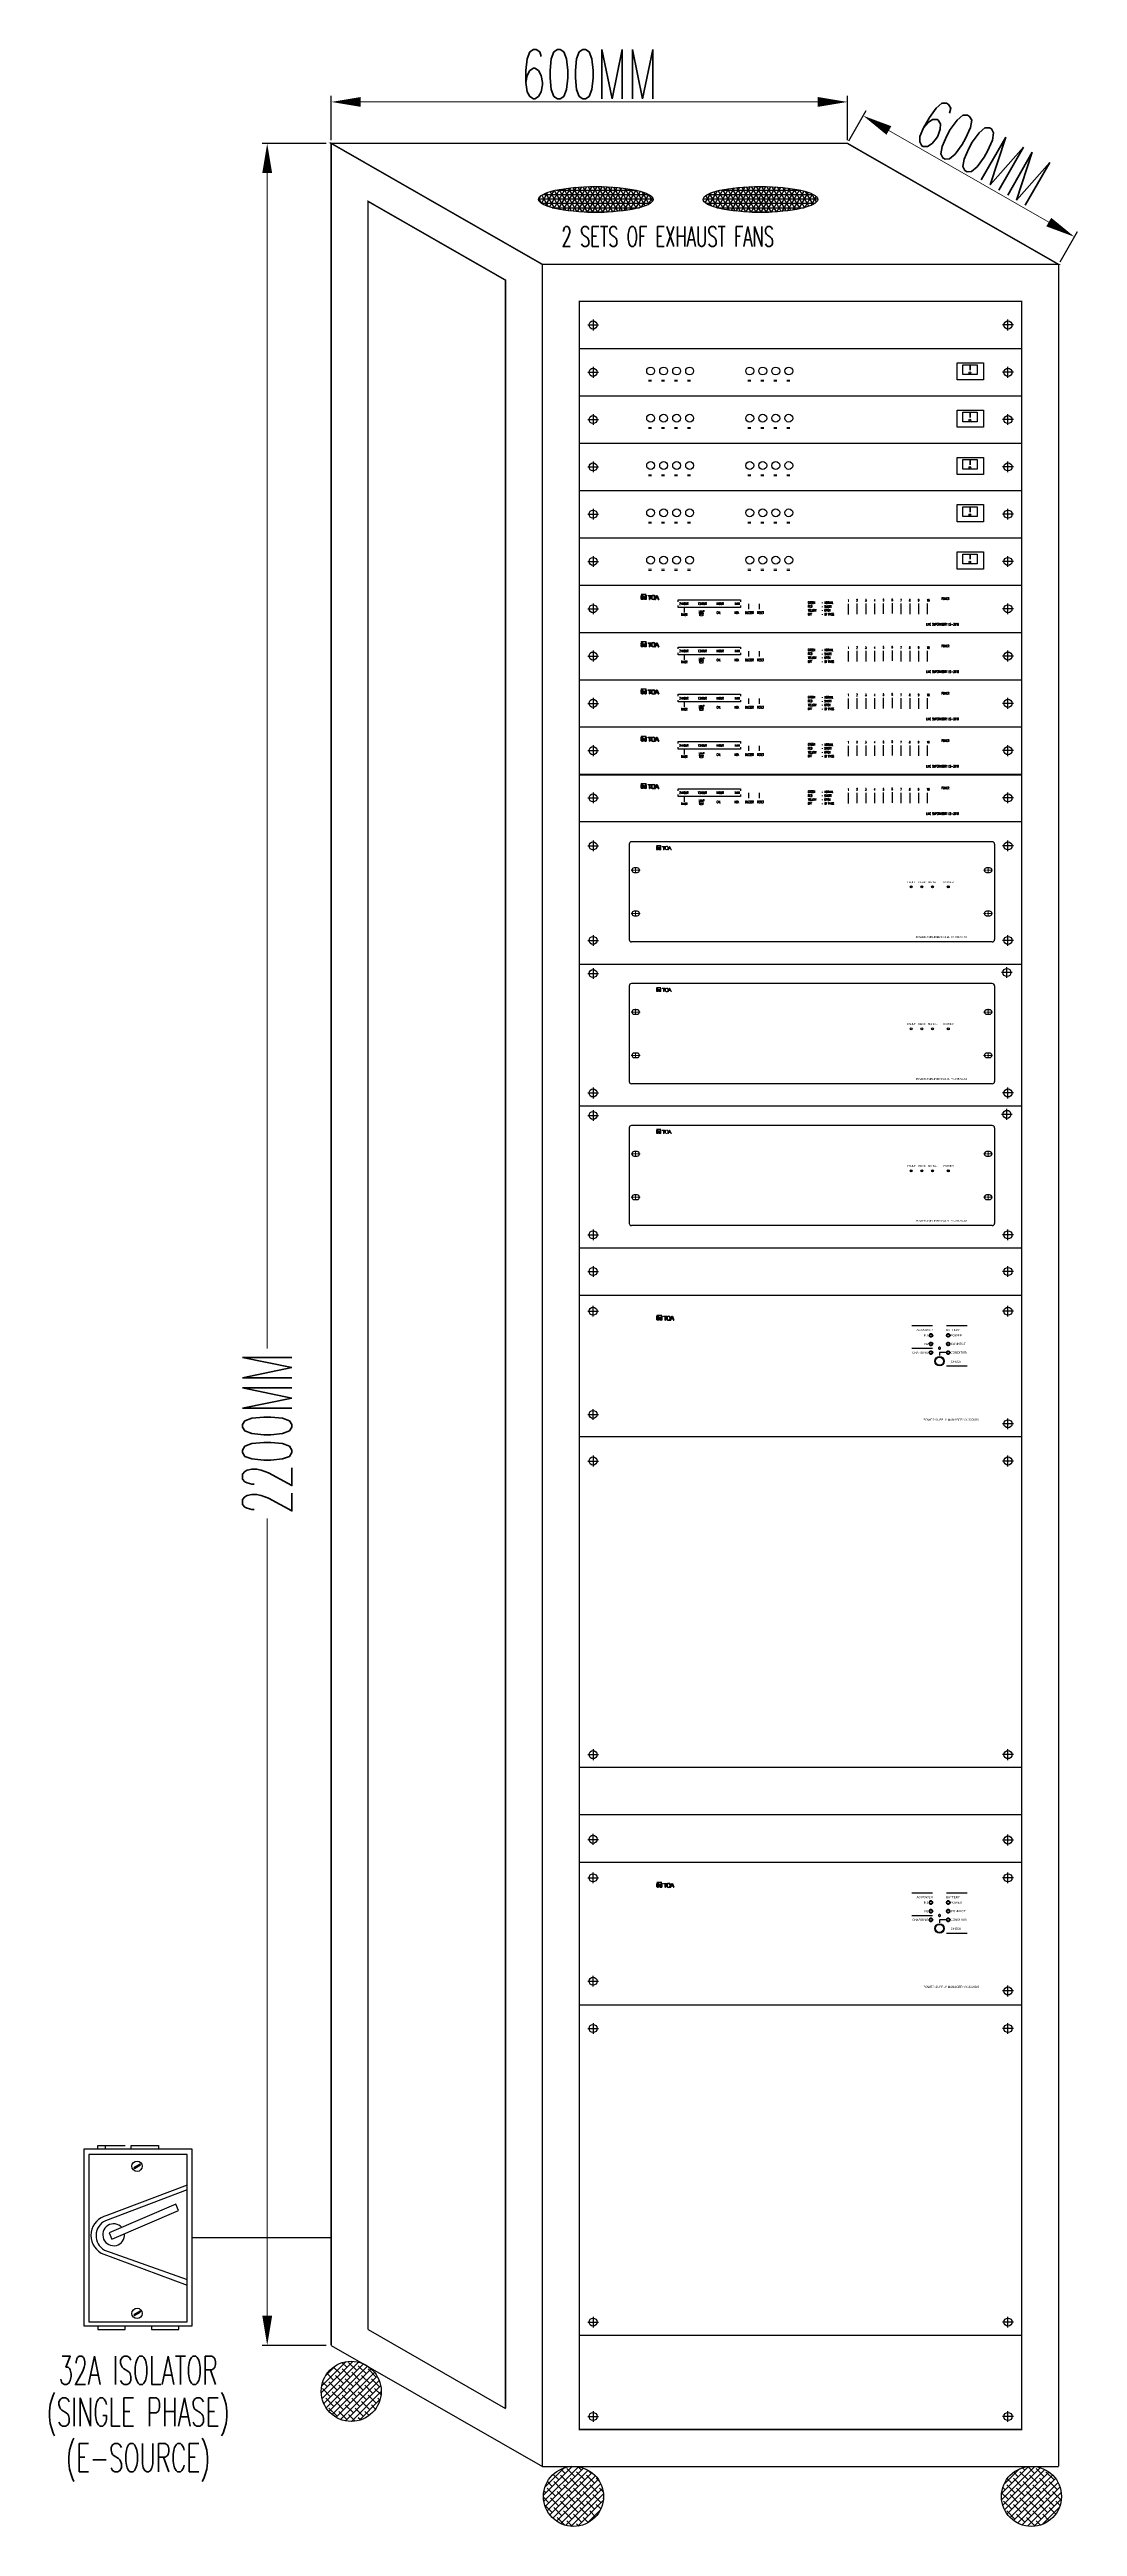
# Model space of a CAD drawing. Header units: millimetres. Extents: x 2974 to 5671, y 1205 to 3288.
# Drawn here: x 4921 to 5129, y 1283 to 1785 of the extents above; entities that cross this region are included whole.
import ezdxf
from ezdxf.enums import TextEntityAlignment as Align

# ---------------------------------------------------------------- set-up
doc = ezdxf.new("R2010")
doc.units = ezdxf.units.MM
doc.linetypes.add('SLD-CENTER', pattern=[19.05, 15.24, -1.27, 1.27, -1.27])
doc.linetypes.add('SLD-Solid', pattern=[0])
for name, color, linetype in [('0-RACK', 7, 'Continuous'), ('RACK', 255, 'Continuous'), ('SILK', 5, 'Continuous'), ('TEXT', 3, 'Continuous')]:
    doc.layers.add(name, color=color, linetype=linetype)
doc.layers.add('FORMAT', color=7, linetype='Continuous', lineweight=0)
doc.styles.add('ROMANS', font='SIMPLEX', dxfattribs={"width": 0.6, "height": 225})
doc.styles.add('SIMPLEX', font='simplex.shx', dxfattribs={"width": 0.6})
doc.styles.get("Standard").update_dxf_attribs({"font": 'arial.ttf'})
doc.styles.add('Standard1', font='')
doc.styles.get('Standard1').set_extended_font_data('HelveticaNeue LT 55 Roman')
doc.dimstyles.new('ISO-25', dxfattribs={"dimtxt": 2.5, "dimasz": 2.5, "dimexe": 1.25, "dimexo": 0.625, "dimtad": 1, "dimtxsty": 'Standard', "dimcen": 2.5, "dimadec": 0, "dimazin": 0, "dimtfac": 1, "dimtmove": 0, "dimatfit": 3, "dimfxl": 1, "dimarcsym": 0})
doc.dimstyles.get("Standard").update_dxf_attribs({"dimtxt": 0.18, "dimasz": 0.18, "dimexe": 0.18, "dimexo": 0.0625, "dimgap": 0.09, "dimtad": 0, "dimtih": 1, "dimtoh": 1, "dimdec": 4, "dimzin": 0, "dimdsep": 46, "dimtxsty": 'Standard', "dimcen": 0.09, "dimadec": 0, "dimazin": 0, "dimtfac": 1, "dimtdec": 4, "dimtofl": 0, "dimtmove": 0, "dimatfit": 3, "dimfxl": 1, "dimtolj": 1, "dimtzin": 0, "dimarcsym": 0})
pattern_1 = [(45, (2305.5853, 1089.468), (-0.6612692, 0.6612692), []), (135, (2305.5853, 1089.468), (-1.9838076, 0.6612692), [2.3379397, -1.4027638])]
pattern_2 = [(0, (2850.8654, 1298.1718), (0, 0.89776884), []), (60, (2850.8654, 1298.1718), (-0.77749062, 0.44888442), []), (120, (2850.8654, 1298.1718), (-0.77749062, -0.44888442), [])]

# ---------------------------------------------------------------- blocks, each defined once
blk = doc.blocks.new('*D30')
at = {"layer": 'Defpoints', "color": 0, "transparency": 16777216}
for p in [(4977.9, 1766.4), (4964.91, 1319.78), (4977.9, 1319.78)]:
    blk.add_point(p, dxfattribs=at)
at = {"layer": 'TEXT', "color": 0, "lineweight": -2, "transparency": 16777216}
for p, q in [((4976.9, 1766.4), (4963.91, 1766.4)), ((4976.9, 1319.78), (4963.91, 1319.78))]:
    blk.add_line(p, q, dxfattribs=at)
at = {"layer": 'TEXT', "color": 0, "lineweight": 9, "transparency": 16777216}
for p, q in [((4964.91, 1760.4), (4964.91, 1521.95)), ((4964.91, 1325.78), (4964.91, 1487.49))]:
    blk.add_line(p, q, dxfattribs=at)
at = {"layer": 'TEXT', "color": 0, "transparency": 16777216}
for points in [[(4963.91, 1760.4), (4965.91, 1760.4), (4964.91, 1766.4)], [(4963.91, 1325.78), (4965.91, 1325.78), (4964.91, 1319.78)]]:
    blk.add_solid(points, dxfattribs=at)
at = {"layer": 'TEXT', "color": 0, "transparency": 16777216, "insert": (4964.91, 1504.72), "char_height": 6, "attachment_point": 5, "rotation": 90, "style": 'SIMPLEX'}
blk.add_mtext('\\A1;{\\H1.66667x;2200MM}', dxfattribs=at)
blk = doc.blocks.new('*D31')
at = {"layer": '0-RACK', "color": 0, "lineweight": -2, "transparency": 16777216}
for p, q in [((4977.9, 1767.02), (4977.9, 1776.05)), ((5082.64, 1767.02), (5082.64, 1776.05))]:
    blk.add_line(p, q, dxfattribs=at)
at = {"layer": '0-RACK', "color": 0, "lineweight": 9, "transparency": 16777216}
blk.add_line((4983.9, 1774.8), (5076.64, 1774.8), dxfattribs=at)
at = {"layer": '0-RACK', "color": 0, "transparency": 16777216}
for points in [[(4983.9, 1775.8), (4983.9, 1773.8), (4977.9, 1774.8)], [(5076.64, 1775.8), (5076.64, 1773.8), (5082.64, 1774.8)]]:
    blk.add_solid(points, dxfattribs=at)
at = {"layer": 'Defpoints', "color": 0, "transparency": 16777216}
for p in [(5082.64, 1774.8), (4977.9, 1766.4), (5082.64, 1766.4)]:
    blk.add_point(p, dxfattribs=at)
at = {"layer": '0-RACK', "color": 0, "transparency": 16777216, "insert": (5030.27, 1780.43), "char_height": 6, "attachment_point": 5, "style": 'SIMPLEX'}
blk.add_mtext('{\\H1.66667x;600MM}', dxfattribs=at)
blk = doc.blocks.new('*D32')
at = {"layer": '0-RACK', "color": 0, "lineweight": -2, "transparency": 16777216}
for p, q in [((5082.95, 1766.94), (5086.47, 1773.08)), ((5125.81, 1742.39), (5129.33, 1748.53))]:
    blk.add_line(p, q, dxfattribs=at)
at = {"layer": '0-RACK', "color": 0, "lineweight": 9, "transparency": 16777216}
blk.add_line((5091.05, 1769.02), (5123.5, 1750.43), dxfattribs=at)
at = {"layer": '0-RACK', "color": 0, "transparency": 16777216}
for points in [[(5091.55, 1769.88), (5090.56, 1768.15), (5085.85, 1772)], [(5124, 1751.3), (5123, 1749.56), (5128.7, 1747.45)]]:
    blk.add_solid(points, dxfattribs=at)
at = {"layer": 'Defpoints', "color": 0, "transparency": 16777216}
for p in [(5082.64, 1766.4), (5128.7, 1747.45), (5125.5, 1741.85)]:
    blk.add_point(p, dxfattribs=at)
at = {"layer": '0-RACK', "color": 0, "transparency": 16777216, "insert": (5110.07, 1764.6), "char_height": 6, "attachment_point": 5, "rotation": 330.1917, "style": 'SIMPLEX'}
blk.add_mtext('{\\H1.66667x;600MM}', dxfattribs=at)
blk = doc.blocks.new('A$C1B766E32')
at = {"color": 30}
for p, q in [((0.481, 6.133), (0.481, 6.261)), ((0.481, 6.261), (1.413, 6.261)), ((0.725, 6.261), (0.725, 6.133)), ((1.616, 6.133), (1.616, 6.261)), ((1.616, 6.261), (2.548, 6.261)), ((2.548, 6.261), (2.548, 6.133)), ((3.524, 4.749), (0.74, 3.698)), ((3.524, 4.91), (0.786, 3.88)), ((0.595, 2.601), (3.518, 1.512)), ((0.703, 2.703), (3.515, 1.705)), ((0.481, 0.128), (0.481, 0)), ((1.413, 0), (1.413, 0.128)), ((2.304, 0.128), (2.304, 0)), ((3.237, 0), (3.237, 0.128)), ((0.481, 0), (1.413, 0)), ((2.304, 0), (3.237, 0))]:
    blk.add_line(p, q, dxfattribs=at)
for points in [[(3.683, 6.133), (0, 6.133), (0, 0.128), (3.683, 0.128)], [(3.524, 5.949), (0.176, 5.949), (0.176, 0.261), (3.524, 0.261)], [(1.919, 5.624), (1.707, 5.503), (1.723, 5.475), (1.935, 5.596)], [(3.133, 4.261), (0.869, 3.283), (0.961, 3.072), (3.224, 4.05)], [(1.919, 0.623), (1.707, 0.502), (1.723, 0.474), (1.935, 0.595)]]:
    blk.add_lwpolyline(points, close=True, dxfattribs=at)
for centre in [(1.813, 5.551), (1.813, 0.55)]:
    blk.add_circle(centre, 0.175, dxfattribs=at)
for centre, radius, start, end in [((0.939, 3.203), 0.694, 102.71014, 240.23806), ((0.978, 3.191), 0.56, 115.15996, 240.62968), ((1.019, 3.223), 0.372, 41.31728, 5.25538)]:
    blk.add_arc(centre, radius, start, end, dxfattribs=at)
blk = doc.blocks.new('200PA')
at = {"linetype": 'Continuous', "lineweight": 0}
for points in [[(-47.5, 15.75), (-47.5, 15.68), (-46.12, 15.68), (-46.12, 15.75)], [(-47.5, 15.47), (-47.5, 14.93), (-46.96, 15.47)], [(-46.82, 15.2), (-47.09, 15.2), (-47.5, 14.79), (-47.5, 14.52)], [(-46.95, 14.93), (-47.5, 14.38), (-46.95, 14.38)], [(-46.12, 15.52), (-46.43, 15.2), (-46.63, 15.2), (-46.63, 14.38), (-46.12, 14.38)], [(-44.61, 15.36), (-44.61, 15.47), (-45.58, 15.47), (-45.58, 15.36)], [(-45.02, 15.35), (-45.16, 15.22), (-45.16, 14.37), (-45.02, 14.37)], [(-42.95, 14.86), (-43.22, 14.86), (-43.34, 14.75), (-42.9, 14.75), (-42.75, 14.37), (-42.59, 14.37), (-43.09, 15.47), (-43.19, 15.47), (-43.67, 14.37), (-43.55, 14.37), (-43.15, 15.32)]]:
    blk.add_hatch(color=7, dxfattribs=at).paths.add_polyline_path(points, flags=0)
h = blk.add_hatch(color=7, dxfattribs=at)
edge = h.paths.add_edge_path(flags=0)
edge.add_arc((-44.23, 14.77), 0.423, 180, 270)
edge.add_line((-44.23, 14.35), (-44.01, 14.35))
edge.add_arc((-44.01, 14.77), 0.423, 270, 360)
edge.add_line((-43.59, 14.77), (-43.59, 15.11))
edge.add_arc((-43.98, 15.11), 0.396, 359.25739, 454.01879)
edge.add_line((-44.01, 15.51), (-44.23, 15.51))
edge.add_arc((-44.23, 15.09), 0.423, 90, 180)
edge.add_line((-44.65, 15.09), (-44.65, 14.77))
edge = h.paths.add_edge_path(flags=0)
edge.add_line((-44.51, 14.7), (-44.51, 15.15))
edge.add_arc((-44.23, 15.15), 0.282, 90, 180, ccw=False)
edge.add_line((-44.23, 15.43), (-44.01, 15.43))
edge.add_arc((-44.01, 15.15), 0.282, 0, 90, ccw=False)
edge.add_line((-43.73, 15.15), (-43.73, 14.7))
edge.add_arc((-44.01, 14.7), 0.282, 270, 360, ccw=False)
edge.add_line((-44.01, 14.42), (-44.23, 14.42))
edge.add_arc((-44.23, 14.7), 0.282, 180, 270, ccw=False)
at = {"color": 7, "linetype": 'SLD-Solid'}
for p, q in [((63.25, 17), (-55.75, 17)), ((-56.5, 16.25), (-56.5, -15.25)), ((-53.87, 8.4), (-54.87, 8.4)), ((62.38, 8.4), (61.38, 8.4)), ((64, 16.25), (64, -15.25)), ((-54.87, 6.9), (-53.87, 6.9)), ((61.38, 6.9), (62.38, 6.9)), ((-53.87, -5.9), (-54.87, -5.9)), ((-54.87, -7.4), (-53.87, -7.4)), ((61.25, -7.39), (62.49, -7.39)), ((62.38, -5.9), (61.38, -5.9)), ((61.38, -7.4), (62.38, -7.4)), ((63.25, -16), (-55.75, -16))]:
    blk.add_line(p, q, dxfattribs=at)
at = {"color": 7, "linetype": 'Continuous', "lineweight": 15}
for p, q in [((-47.5, 15.75), (-46.12, 15.75)), ((-46.12, 15.68), (-47.5, 15.68)), ((-47.5, 14.93), (-46.96, 15.47)), ((-47.5, 15.47), (-46.96, 15.47)), ((-47.5, 15.47), (-47.5, 14.93)), ((-47.5, 14.52), (-46.82, 15.2)), ((-47.09, 15.2), (-47.5, 14.79)), ((-46.95, 14.93), (-47.5, 14.38)), ((-47.5, 14.79), (-47.5, 14.52)), ((-47.5, 14.38), (-46.95, 14.38)), ((-46.82, 15.2), (-47.09, 15.2)), ((-46.95, 14.38), (-46.95, 14.93)), ((-46.43, 15.2), (-46.63, 15.2)), ((-46.63, 15.2), (-46.63, 14.38)), ((-46.12, 14.38), (-46.63, 14.38)), ((-46.43, 15.2), (-46.12, 15.52)), ((-46.12, 15.75), (-46.12, 15.68)), ((-46.12, 15.52), (-46.12, 14.38)), ((-45.58, 15.36), (-45.58, 15.47)), ((-45.58, 15.47), (-44.61, 15.47)), ((-44.61, 15.36), (-45.58, 15.36)), ((-45.02, 15.35), (-45.16, 15.22)), ((-45.16, 14.37), (-45.16, 15.22)), ((-45.02, 14.37), (-45.16, 14.37)), ((-45.02, 15.35), (-45.02, 14.37)), ((-44.65, 14.77), (-44.65, 15.09)), ((-44.61, 15.47), (-44.61, 15.36)), ((-44.51, 14.7), (-44.51, 15.15)), ((-44.23, 15.51), (-44.01, 15.51)), ((-44.23, 15.43), (-44.01, 15.43)), ((-44.23, 14.42), (-44.01, 14.42)), ((-44.23, 14.35), (-44.01, 14.35)), ((-43.73, 15.15), (-43.73, 14.7)), ((-43.67, 14.37), (-43.19, 15.47)), ((-43.55, 14.37), (-43.67, 14.37)), ((-43.59, 14.77), (-43.59, 15.11)), ((-43.15, 15.32), (-43.55, 14.37)), ((-43.34, 14.75), (-43.22, 14.86)), ((-42.9, 14.75), (-43.34, 14.75)), ((-43.22, 14.86), (-42.95, 14.86)), ((-43.19, 15.47), (-43.09, 15.47)), ((-42.95, 14.86), (-43.15, 15.32)), ((-42.59, 14.37), (-43.09, 15.47)), ((-42.75, 14.37), (-42.9, 14.75)), ((-42.59, 14.37), (-42.75, 14.37))]:
    blk.add_line(p, q, dxfattribs=at)
at = {"color": 7, "linetype": 'SLD-Solid'}
for centre, radius in [((36.5, 2.11), 0.325), ((36.5, 2.11), 0.3), ((40, 2.11), 0.325), ((40, 2.11), 0.3), ((43.5, 2.11), 0.325), ((43.5, 2.11), 0.3), ((48.75, 2.11), 0.325), ((48.75, 2.11), 0.3)]:
    blk.add_circle(centre, radius, dxfattribs=at)
for centre, start, end in [((-55.75, 16.25), 90, 180), ((63.25, 16.25), 0, 90), ((-54.87, 7.65), 90, 270), ((-53.87, 7.65), 270, 90), ((61.38, 7.65), 90, 270), ((62.38, 7.65), 270, 90), ((-54.87, -6.65), 90, 270), ((-53.87, -6.65), 270, 90), ((61.38, -6.65), 90, 270), ((62.38, -6.65), 270, 90), ((-55.75, -15.25), 180, 270), ((63.25, -15.25), 270, 0)]:
    blk.add_arc(centre, 0.75, start, end, dxfattribs=at)
at = {"color": 7, "linetype": 'Continuous', "lineweight": 15}
for centre, radius, start, end in [((-44.23, 15.09), 0.423, 90, 180), ((-44.23, 14.77), 0.423, 180, 270), ((-44.23, 15.15), 0.282, 90, 180), ((-44.23, 14.7), 0.282, 180, 270), ((-43.98, 15.11), 0.396, 359.25739, 94.01879), ((-44.01, 15.15), 0.282, 0, 90), ((-44.01, 14.77), 0.423, 270, 0), ((-44.01, 14.7), 0.282, 270, 0)]:
    blk.add_arc(centre, radius, start, end, dxfattribs=at)
at = {"layer": 'FORMAT', "color": 1, "linetype": 'SLD-CENTER', "ltscale": 0.1}
for p, q in [((-54.38, 8.65), (-54.38, 6.65)), ((61.87, 8.65), (61.87, 6.65)), ((-52.88, 7.65), (-55.88, 7.65)), ((63.37, 7.65), (60.37, 7.65)), ((-52.88, -6.65), (-55.88, -6.65)), ((-54.38, -5.65), (-54.38, -7.65)), ((63.37, -6.65), (60.37, -6.65)), ((61.87, -5.65), (61.87, -7.65))]:
    blk.add_line(p, q, dxfattribs=at)
at = {"color": 1, "lineweight": 25, "char_height": 0.625, "style": 'Standard1'}
for s, insert, attachment_point in [('{FAULT}', (36.58, 3.98), 2), ('{PEAK}', (40.08, 3.98), 2), ('{SIGNAL}', (43.58, 4), 2), ('{POWER}', (48.83, 4), 2), ('{POWER AMPLIFIER PANEL FV-248PA-AS}', (55, -14.43), 6)]:
    blk.add_mtext(s, dxfattribs=dict(at, insert=insert, attachment_point=attachment_point))
blk = doc.blocks.new('A$C7FBD7E3C')
at = {"layer": 'SILK'}
h = blk.add_hatch(dxfattribs=at)
h.set_pattern_fill('ANSI31', color=256, scale=0.104124, style=0)
h.set_pattern_definition([(45, (-24.850095, -32.849176), (-0.0092033522, 0.0092033522), [])])
h.paths.add_polyline_path([(7.76, 3.94), (7.53, 3.71), (7.76, 3.71)])
h.paths.add_polyline_path([(7.53, 3.75), (7.82, 4.05), (7.68, 4.05), (7.53, 3.9)])
h.paths.add_polyline_path([(7.53, 3.95), (7.76, 4.18), (7.53, 4.18)])
h.paths.add_polyline_path([(8.11, 3.71), (7.9, 3.71), (7.9, 4.05), (7.97, 4.05), (8.11, 4.19)])
h.paths.add_polyline_path([(7.53, 4.3), (7.53, 4.27), (8.11, 4.27), (8.11, 4.3)])
h = blk.add_hatch(dxfattribs=at)
h.set_pattern_fill('ANSI31', color=256, scale=0.104124, style=0)
h.set_pattern_definition([(45, (-24.8607, -32.849176), (-0.0092033522, 0.0092033522), [])])
edge = h.paths.add_edge_path()
edge.add_line((9.45, 3.89), (9.53, 3.71))
edge.add_line((9.53, 3.71), (9.59, 3.71))
edge.add_line((9.59, 3.71), (9.4, 4.18))
edge.add_line((9.4, 4.18), (9.33, 4.18))
edge.add_line((9.33, 4.18), (9.14, 3.71))
edge.add_line((9.14, 3.71), (9.19, 3.71))
edge.add_arc((13.54, 2.1), 4.64, 157.7026, 159.7379, ccw=False)
edge.add_line((9.25, 3.87), (9.36, 4.13))
edge.add_line((9.36, 4.13), (9.44, 3.93))
edge.add_line((9.44, 3.93), (9.32, 3.93))
edge.add_line((9.32, 3.93), (9.28, 3.89))
edge.add_line((9.28, 3.89), (9.45, 3.89))
edge = h.paths.add_edge_path()
edge.add_line((8.5, 3.71), (8.55, 3.71))
edge.add_arc((13.2, 3.87), 4.64, 179.9138, 181.9023, ccw=False)
edge.add_line((8.55, 3.87), (8.55, 4.13))
edge.add_line((8.55, 4.13), (8.5, 4.07))
edge.add_line((8.5, 4.07), (8.5, 3.87))
edge.add_arc((3.86, 3.87), 4.64, -1.9023, 0.0862, ccw=False)
h.paths.add_polyline_path([(8.73, 4.18), (8.73, 4.13), (8.33, 4.13), (8.33, 4.18)])
edge = h.paths.add_edge_path()
edge.add_arc((8.94, 3.76), 0.422, 70.5314, 109.4686)
edge.add_arc((8.84, 4.05), 0.119, 111.5134, 167.8475)
edge.add_arc((10.11, 3.94), 1.39, 174.5487, 185.4513)
edge.add_arc((8.84, 3.84), 0.124, 193.3575, 247.2817)
edge.add_arc((8.94, 4.12), 0.422, 250.5314, 289.4686)
edge.add_arc((9.05, 3.82), 0.0972, 284.2326, 355.1283)
edge.add_arc((7.76, 3.94), 1.39, 354.5487, 365.4513)
edge.add_arc((9.05, 4.07), 0.0956, 4.189, 76.4501)
edge = h.paths.add_edge_path(flags=16)
edge.add_arc((8.94, 3.87), 0.284, 68.9017, 111.0983)
edge.add_arc((8.88, 4.03), 0.109, 115.3925, 169.7968)
edge.add_arc((10.16, 3.94), 1.39, 175.4114, 184.5886)
edge.add_arc((8.88, 3.85), 0.114, 191.5685, 243.2422)
edge.add_arc((8.94, 4.02), 0.284, 248.9017, 291.0983)
edge.add_arc((9.01, 3.83), 0.0855, 287.0621, 358.1272)
edge.add_arc((7.71, 3.94), 1.39, 355.4114, 364.5886)
edge.add_arc((9.01, 4.05), 0.0833, 0.8028, 74.0079)
at = {"ltscale": 0.5}
for p, q in [((11.88, 3.67), (19.21, 3.67)), ((11.88, 3.44), (11.88, 3.67)), ((11.88, 2.77), (11.88, 3)), ((19.21, 3.67), (19.21, 3.44)), ((19.21, 3), (19.21, 2.77)), ((20.12, 3.19), (20.12, 2.57)), ((21.39, 3.19), (21.39, 2.57)), ((31.84, 3.19), (31.84, 1.95)), ((32.88, 3.22), (32.88, 1.98)), ((33.91, 3.22), (33.91, 1.98)), ((34.94, 3.22), (34.94, 1.98)), ((35.98, 3.24), (35.98, 2.01)), ((37.01, 3.27), (37.01, 2.04)), ((38.04, 3.22), (38.04, 1.98)), ((39.08, 3.22), (39.08, 1.98)), ((40.11, 3.22), (40.11, 1.98)), ((41.14, 3.22), (41.14, 1.98)), ((19.21, 2.77), (11.88, 2.77)), ((12.58, 2.77), (12.58, 2.16))]:
    blk.add_line(p, q, dxfattribs=at)
at = {"layer": 'SILK'}
for p, q in [((7.53, 4.3), (8.11, 4.3)), ((7.53, 4.3), (7.53, 4.27)), ((8.11, 4.27), (7.53, 4.27)), ((7.53, 3.95), (7.53, 4.18)), ((7.53, 3.95), (7.76, 4.18)), ((7.53, 4.18), (7.76, 4.18)), ((7.68, 4.05), (7.53, 3.9)), ((7.53, 3.75), (7.82, 4.05)), ((7.76, 3.94), (7.53, 3.71)), ((7.53, 3.75), (7.53, 3.9)), ((7.76, 3.71), (7.53, 3.71)), ((7.68, 4.05), (7.82, 4.05)), ((7.76, 3.94), (7.76, 3.71)), ((7.9, 3.71), (7.9, 4.05)), ((7.9, 4.05), (7.97, 4.05)), ((8.11, 3.71), (7.9, 3.71)), ((7.97, 4.05), (8.11, 4.19)), ((8.11, 4.27), (8.11, 4.3)), ((8.11, 4.19), (8.11, 3.71)), ((8.33, 4.18), (8.73, 4.18)), ((8.33, 4.13), (8.33, 4.18)), ((8.73, 4.13), (8.33, 4.13)), ((8.5, 4.07), (8.55, 4.13)), ((8.5, 3.87), (8.5, 4.07)), ((8.5, 3.71), (8.55, 3.71)), ((8.55, 4.13), (8.55, 3.87)), ((8.73, 4.18), (8.73, 4.13)), ((9.14, 3.71), (9.33, 4.18)), ((9.14, 3.71), (9.19, 3.71)), ((9.36, 4.13), (9.25, 3.87)), ((9.28, 3.89), (9.32, 3.93)), ((9.28, 3.89), (9.45, 3.89)), ((9.32, 3.93), (9.44, 3.93)), ((9.33, 4.18), (9.4, 4.18)), ((9.36, 4.13), (9.44, 3.93)), ((9.4, 4.18), (9.59, 3.71)), ((9.45, 3.89), (9.53, 3.71)), ((9.53, 3.71), (9.59, 3.71))]:
    blk.add_line(p, q, dxfattribs=at)
for centre, radius, start, end in [((3.86, 3.87), 4.64, 358.0977, 0.0862), ((13.2, 3.87), 4.64, 179.9138, 181.9023), ((8.84, 4.05), 0.119, 111.5134, 167.8475), ((10.11, 3.94), 1.39, 174.5487, 185.4513), ((8.84, 3.84), 0.124, 193.3575, 247.2817), ((8.88, 4.03), 0.109, 115.3925, 169.7968), ((10.16, 3.94), 1.39, 175.4114, 184.5886), ((8.88, 3.85), 0.114, 191.5685, 243.2422), ((8.94, 3.76), 0.422, 70.5314, 109.4686), ((8.94, 4.12), 0.422, 250.5314, 289.4686), ((8.94, 3.87), 0.284, 68.9017, 111.0983), ((8.94, 4.02), 0.284, 248.9017, 291.0983), ((9.01, 4.05), 0.0833, 0.8028, 74.0079), ((9.01, 3.83), 0.0855, 287.0621, 358.1272), ((9.05, 4.07), 0.0956, 4.189, 76.4501), ((9.05, 3.82), 0.0972, 284.2326, 355.1283), ((7.71, 3.94), 1.39, 355.4114, 4.5886), ((7.76, 3.94), 1.39, 354.5487, 5.4513), ((13.54, 2.1), 4.64, 157.7026, 159.7379)]:
    blk.add_arc(centre, radius, start, end, dxfattribs=at)
at = {"layer": 'TEXT', "color": 0, "style": 'SIMPLEX', "width": 0.6}
for s, height, p in [('24HOUR ', 0.268, (12.01, 3.08)), ('12HOUR ', 0.268, (14.17, 3.08)), ('1HOUR ', 0.268, (16.33, 3.08)), ('1MIN', 0.268, (18.49, 3.08)), ('GREEN', 0.268, (27.12, 3.2)), ('RED', 0.268, (27.12, 2.75)), ('- NORMAL', 0.268, (28.7, 3.19)), ('- SHORT', 0.268, (28.7, 2.73)), ('1', 0.268, (31.78, 3.44)), ('2', 0.268, (32.81, 3.47)), ('3', 0.268, (33.84, 3.47)), ('4', 0.268, (34.88, 3.47)), ('5', 0.268, (35.91, 3.5)), ('6', 0.268, (36.94, 3.52)), ('7', 0.268, (37.98, 3.47)), ('8', 0.268, (39.01, 3.47)), ('9', 0.268, (40.04, 3.47)), ('10', 0.268, (41.08, 3.47)), ('POWER', 0.268, (42.83, 3.65)), ('TIMER', 0.268, (12.21, 1.78)), ('TEST', 0.268, (14.29, 1.78)), ('LAMP', 0.268, (14.29, 2.14)), ('CAL', 0.268, (16.39, 2.01)), ('MEA', 0.268, (18.49, 2.01)), ('BUZZER', 0.268, (19.73, 2.01)), ('RESET', 0.268, (21.16, 2.01)), ('YELLOW', 0.268, (27.12, 2.29)), ('OFF', 0.268, (27.12, 1.83)), ('- OPEN', 0.268, (28.7, 2.28)), ('- BY PASS', 0.268, (28.7, 1.82)), ('LINE SUPERVISORY LS-3010', 0.2684, (41.04, 0.64))]:
    blk.add_text(s, height=height, dxfattribs=at).set_placement(p)
blk = doc.blocks.new('3000DS')
for p, q in [((20.58, 9.39), (25.16, 9.39)), ((25.07, 7.45), (25.07, 7)), ((25.07, 5.55), (25.07, 5.1)), ((28.22, 9.39), (32.8, 9.39)), ((28.89, 7.45), (28.89, 7)), ((28.89, 5.55), (28.89, 5.1)), ((20.58, 4.37), (25.16, 4.37)), ((25.07, 3.64), (25.07, 3.19)), ((26.48, 4.46), (26.47, 4.37)), ((26.47, 4.37), (26.48, 4.28)), ((26.54, 4.53), (26.48, 4.46)), ((26.48, 4.28), (26.54, 4.21)), ((26.61, 4.58), (26.54, 4.53)), ((26.54, 4.21), (26.61, 4.16)), ((26.7, 4.6), (26.61, 4.58)), ((26.61, 4.16), (26.7, 4.14)), ((26.78, 4.58), (26.7, 4.6)), ((26.7, 4.14), (26.78, 4.16)), ((26.86, 4.53), (26.78, 4.58)), ((26.78, 4.16), (26.86, 4.21)), ((26.91, 4.46), (26.86, 4.53)), ((26.86, 4.21), (26.91, 4.28)), ((26.92, 4.37), (26.91, 4.46)), ((26.91, 4.28), (26.92, 4.37)), ((28.22, 0.46), (32.8, 0.46)), ((28.89, 3.64), (28.89, 3.19))]:
    blk.add_line(p, q)
for centre, radius in [((24.79, 7.23), 0.384), ((24.79, 5.32), 0.384), ((24.79, 7.23), 0.287), ((24.79, 5.32), 0.287), ((28.61, 7.23), 0.384), ((28.61, 5.32), 0.384), ((28.61, 7.23), 0.287), ((28.61, 5.32), 0.287), ((24.79, 3.41), 0.384), ((24.79, 3.41), 0.287), ((26.7, 1.5), 1.05), ((26.7, 1.5), 0.901), ((28.61, 3.41), 0.384), ((28.61, 3.41), 0.287)]:
    blk.add_circle(centre, radius)
for centre, radius, start, end in [((24.79, 7.23), 0.364, 37.9334, 321.5494), ((24.79, 5.32), 0.364, 37.9334, 321.5494), ((28.61, 7.23), 0.364, 37.9334, 321.5494), ((28.61, 5.32), 0.364, 37.9334, 321.5494), ((24.79, 3.41), 0.364, 37.9334, 321.5494), ((25.93, 2.27), 0.154, 241.0381, 28.4166), ((25.94, 0.74), 0.154, 329.8537, 120.1463), ((27.46, 2.27), 0.153, 149.971, 298.9332), ((27.46, 0.74), 0.153, 61.5206, 209.5931), ((28.61, 3.41), 0.364, 37.9334, 321.5494)]:
    blk.add_arc(centre, radius, start, end)
at = {"layer": 'SILK'}
for p, q in [((-35.95, 11.7), (-34.9, 11.7)), ((-35.95, 11.65), (-35.9, 11.7)), ((-35.95, 11.7), (-35.95, 11.64)), ((-34.9, 11.64), (-35.95, 11.64)), ((-35.95, 11.15), (-35.65, 11.46)), ((-35.95, 11.21), (-35.71, 11.46)), ((-35.95, 11.26), (-35.76, 11.46)), ((-35.95, 11.04), (-35.95, 11.46)), ((-35.95, 11.1), (-35.6, 11.46)), ((-35.95, 11.04), (-35.55, 11.46)), ((-35.95, 11.46), (-35.55, 11.46)), ((-35.95, 11.32), (-35.81, 11.46)), ((-35.95, 11.37), (-35.87, 11.46)), ((-35.95, 11.43), (-35.92, 11.46)), ((-35.95, 10.71), (-35.44, 11.24)), ((-35.95, 10.77), (-35.5, 11.24)), ((-35.95, 10.82), (-35.55, 11.24)), ((-35.42, 11.24), (-35.95, 10.69)), ((-35.95, 10.93), (-35.66, 11.24)), ((-35.95, 10.96), (-35.69, 11.24)), ((-35.95, 10.88), (-35.6, 11.24)), ((-35.95, 10.61), (-35.55, 11.03)), ((-35.95, 10.61), (-35.55, 11.02)), ((-35.91, 11.64), (-35.85, 11.7)), ((-35.85, 11.64), (-35.8, 11.7)), ((-35.8, 11.64), (-35.75, 11.7)), ((-35.75, 11.64), (-35.69, 11.7)), ((-35.7, 11.64), (-35.64, 11.7)), ((-35.69, 11.24), (-35.42, 11.24)), ((-35.64, 11.64), (-35.59, 11.7)), ((-35.59, 11.64), (-35.53, 11.7)), ((-35.55, 11.03), (-35.55, 10.61)), ((-35.54, 11.64), (-35.48, 11.7)), ((-35.48, 11.64), (-35.43, 11.7)), ((-35.43, 11.64), (-35.37, 11.7)), ((-35.38, 11.64), (-35.32, 11.7)), ((-35.32, 11.64), (-35.27, 11.7)), ((-35.29, 11.07), (-34.9, 11.47)), ((-35.29, 11.01), (-34.9, 11.41)), ((-35.29, 10.96), (-34.9, 11.36)), ((-35.29, 10.9), (-34.9, 11.3)), ((-35.29, 10.85), (-34.9, 11.25)), ((-35.29, 11.12), (-35.18, 11.24)), ((-35.29, 11.18), (-35.23, 11.24)), ((-35.29, 11.23), (-35.28, 11.24)), ((-35.29, 11.24), (-35.15, 11.24)), ((-35.29, 10.61), (-35.29, 11.24)), ((-35.29, 10.79), (-34.9, 11.19)), ((-35.29, 10.74), (-34.9, 11.14)), ((-35.29, 10.68), (-34.9, 11.08)), ((-35.29, 10.63), (-34.9, 11.03)), ((-35.27, 11.64), (-35.21, 11.7)), ((-35.22, 11.64), (-35.16, 11.7)), ((-35.17, 11.64), (-35.11, 11.7)), ((-35.15, 11.24), (-34.9, 11.49)), ((-35.11, 11.64), (-35.06, 11.7)), ((-35.06, 11.64), (-35, 11.7)), ((-35.01, 11.64), (-34.95, 11.7)), ((-34.95, 11.64), (-34.9, 11.69)), ((-34.9, 11.64), (-34.9, 11.7)), ((-34.9, 11.49), (-34.9, 10.61)), ((-34.48, 11.46), (-33.75, 11.46)), ((-34.48, 11.38), (-34.4, 11.46)), ((-34.48, 11.43), (-34.45, 11.46)), ((-34.48, 11.38), (-34.48, 11.46)), ((-33.75, 11.38), (-34.48, 11.38)), ((-34.42, 11.38), (-34.34, 11.46)), ((-34.37, 11.38), (-34.29, 11.46)), ((-34.32, 11.38), (-34.24, 11.46)), ((-34.27, 11.38), (-34.18, 11.46)), ((-34.21, 11.38), (-34.13, 11.46)), ((-34.16, 11.38), (-34.08, 11.46)), ((-34.16, 11.27), (-34.07, 11.37)), ((-34.16, 11.26), (-34.07, 11.36)), ((-34.16, 11.21), (-34.07, 11.31)), ((-34.16, 10.91), (-34.16, 11.27)), ((-34.16, 11.15), (-34.07, 11.25)), ((-34.16, 11.1), (-34.07, 11.2)), ((-34.16, 11.04), (-34.07, 11.14)), ((-34.16, 10.99), (-34.07, 11.09)), ((-34.16, 10.93), (-34.07, 11.03)), ((-34.11, 11.38), (-34.03, 11.46)), ((-34.07, 11.37), (-34.07, 10.91)), ((-34.05, 11.38), (-33.97, 11.46)), ((-34, 11.38), (-33.92, 11.46)), ((-33.95, 11.38), (-33.87, 11.46)), ((-33.89, 11.38), (-33.81, 11.46)), ((-33.84, 11.38), (-33.76, 11.46)), ((-33.79, 11.38), (-33.75, 11.42)), ((-33.77, 11.18), (-33.62, 11.33)), ((-33.77, 11.12), (-33.67, 11.23)), ((-33.77, 11.07), (-33.67, 11.17)), ((-33.77, 11.01), (-33.67, 11.11)), ((-33.77, 10.96), (-33.67, 11.06)), ((-33.77, 10.9), (-33.67, 11)), ((-33.76, 11.24), (-33.56, 11.45)), ((-33.75, 11.46), (-33.75, 11.38)), ((-33.75, 11.31), (-33.63, 11.43)), ((-33.61, 11.35), (-33.49, 11.47)), ((-33.5, 11.4), (-33.43, 11.47)), ((-33.44, 11.41), (-33.37, 11.48)), ((-33.38, 11.42), (-33.32, 11.48)), ((-33.33, 11.42), (-33.27, 11.47)), ((-33.28, 11.41), (-33.23, 11.46)), ((-33.24, 11.4), (-33.18, 11.45)), ((-33.2, 11.39), (-33.14, 11.44)), ((-33.16, 11.37), (-33.1, 11.43)), ((-33.12, 11.35), (-33.06, 11.41)), ((-33.1, 11.32), (-33.03, 11.39)), ((-33.08, 11.29), (-33.01, 11.36)), ((-33.07, 11.24), (-32.99, 11.33)), ((-33.07, 11.19), (-32.98, 11.28)), ((-33.06, 11.14), (-32.97, 11.23)), ((-33.06, 11.09), (-32.97, 11.18)), ((-33.06, 11.03), (-32.97, 11.13)), ((-33.06, 10.98), (-32.96, 11.08)), ((-33.06, 10.92), (-32.96, 11.02)), ((-33, 10.61), (-32.64, 11.46)), ((-32.88, 10.89), (-32.73, 11.04)), ((-32.84, 10.99), (-32.69, 11.14)), ((-32.59, 11.38), (-32.8, 10.89)), ((-32.8, 11.08), (-32.65, 11.23)), ((-32.76, 11.18), (-32.61, 11.33)), ((-32.73, 10.95), (-32.66, 11.02)), ((-32.72, 10.95), (-32.65, 11.02)), ((-32.71, 11.28), (-32.54, 11.46)), ((-32.67, 11.38), (-32.59, 11.46)), ((-32.67, 10.95), (-32.6, 11.02)), ((-32.66, 11.02), (-32.45, 11.02)), ((-32.64, 11.46), (-32.52, 11.46)), ((-32.61, 10.95), (-32.55, 11.02)), ((-32.59, 11.36), (-32.51, 11.44)), ((-32.59, 11.38), (-32.45, 11.02)), ((-32.57, 11.32), (-32.49, 11.4)), ((-32.56, 11.28), (-32.48, 11.36)), ((-32.56, 10.95), (-32.49, 11.02)), ((-32.54, 11.24), (-32.46, 11.32)), ((-32.52, 11.46), (-32.18, 10.61)), ((-32.52, 11.2), (-32.45, 11.28)), ((-32.51, 11.16), (-32.43, 11.24)), ((-32.51, 10.95), (-32.37, 11.09)), ((-32.49, 11.13), (-32.42, 11.21)), ((-32.48, 11.09), (-32.4, 11.17)), ((-32.46, 11.05), (-32.38, 11.13)), ((-32.45, 10.95), (-32.35, 11.05)), ((-32.42, 10.93), (-32.34, 11.01)), ((-35.95, 10.69), (-35.95, 10.96)), ((-35.55, 10.61), (-35.95, 10.61)), ((-35.89, 10.61), (-35.55, 10.97)), ((-35.84, 10.61), (-35.55, 10.91)), ((-35.79, 10.61), (-35.55, 10.86)), ((-35.73, 10.61), (-35.55, 10.8)), ((-35.68, 10.61), (-35.55, 10.75)), ((-35.63, 10.61), (-35.55, 10.69)), ((-35.57, 10.61), (-35.55, 10.64)), ((-34.9, 10.61), (-35.29, 10.61)), ((-35.26, 10.61), (-34.9, 10.97)), ((-35.2, 10.61), (-34.9, 10.92)), ((-35.15, 10.61), (-34.9, 10.86)), ((-35.1, 10.61), (-34.9, 10.81)), ((-35.04, 10.61), (-34.9, 10.75)), ((-34.99, 10.61), (-34.9, 10.7)), ((-34.94, 10.61), (-34.9, 10.64)), ((-34.17, 10.88), (-34.07, 10.98)), ((-34.17, 10.82), (-34.07, 10.92)), ((-34.17, 10.77), (-34.07, 10.87)), ((-34.17, 10.71), (-34.07, 10.81)), ((-34.17, 10.65), (-34.07, 10.76)), ((-34.17, 10.61), (-34.06, 10.61)), ((-34.16, 10.61), (-34.07, 10.7)), ((-34.1, 10.61), (-34.07, 10.65)), ((-33.76, 10.85), (-33.67, 10.95)), ((-33.76, 10.8), (-33.67, 10.9)), ((-33.75, 10.76), (-33.67, 10.84)), ((-33.73, 10.72), (-33.66, 10.8)), ((-33.71, 10.69), (-33.64, 10.76)), ((-33.68, 10.67), (-33.62, 10.73)), ((-33.65, 10.64), (-33.59, 10.71)), ((-33.61, 10.63), (-33.56, 10.68)), ((-33.57, 10.62), (-33.52, 10.67)), ((-33.53, 10.6), (-33.47, 10.66)), ((-33.48, 10.6), (-33.43, 10.65)), ((-33.43, 10.59), (-33.38, 10.65)), ((-33.38, 10.59), (-33.32, 10.65)), ((-33.33, 10.59), (-33.26, 10.66)), ((-33.27, 10.59), (-33.19, 10.68)), ((-33.21, 10.6), (-32.97, 10.85)), ((-33.14, 10.62), (-32.98, 10.79)), ((-33.07, 10.86), (-32.97, 10.97)), ((-33.07, 10.8), (-32.97, 10.91)), ((-33.04, 10.66), (-33.01, 10.7)), ((-33, 10.61), (-32.91, 10.61)), ((-32.99, 10.61), (-32.85, 10.75)), ((-32.97, 10.69), (-32.81, 10.85)), ((-32.94, 10.61), (-32.89, 10.66)), ((-32.92, 10.79), (-32.77, 10.94)), ((-32.73, 10.95), (-32.42, 10.95)), ((-32.42, 10.95), (-32.29, 10.61)), ((-32.4, 10.89), (-32.32, 10.97)), ((-32.38, 10.85), (-32.31, 10.93)), ((-32.37, 10.81), (-32.29, 10.9)), ((-32.35, 10.78), (-32.28, 10.86)), ((-32.34, 10.74), (-32.26, 10.82)), ((-32.32, 10.7), (-32.24, 10.78)), ((-32.31, 10.66), (-32.23, 10.74)), ((-32.29, 10.62), (-32.21, 10.7)), ((-32.29, 10.61), (-32.18, 10.61)), ((-32.25, 10.61), (-32.2, 10.66)), ((-32.19, 10.61), (-32.18, 10.62)), ((28.03, 3.41), (26.69, 3.41)), ((26.69, 3.41), (26.69, 2.75))]:
    blk.add_line(p, q, dxfattribs=at)
for centre, radius, start, end in [((-31.22, 11.03), 2.55, 174.5487, 185.4513), ((-33.54, 11.23), 0.219, 111.5134, 167.8475), ((-33.47, 11.2), 0.199, 115.3925, 169.7968), ((-31.12, 11.03), 2.55, 175.4114, 184.5886), ((-33.37, 10.7), 0.774, 70.5314, 109.4686), ((-33.37, 10.9), 0.52, 68.9017, 111.0983), ((-33.22, 11.23), 0.153, 0.8028, 74.0079), ((-33.15, 11.26), 0.175, 4.189, 76.4501), ((-35.61, 11.03), 2.55, 355.4114, 4.5886), ((-35.52, 11.03), 2.55, 354.5487, 5.4513), ((-42.68, 10.89), 8.51, 358.0977, 0.0862), ((-25.56, 10.89), 8.51, 179.9138, 181.9023), ((-33.54, 10.84), 0.228, 193.3575, 247.2817), ((-33.46, 10.87), 0.209, 191.5685, 243.2422), ((-33.37, 11.36), 0.774, 250.5314, 289.4686), ((-33.37, 11.17), 0.52, 248.9017, 291.0983), ((-33.23, 10.83), 0.157, 287.0621, 358.1272), ((-33.15, 10.81), 0.178, 284.2326, 355.1283), ((-24.92, 7.66), 8.51, 157.7026, 159.7379)]:
    blk.add_arc(centre, radius, start, end, dxfattribs=at)
for s, width, p in [('AC POWER', 0.95, (23.4, 8.19)), ('BATTERY', 0.9, (29.67, 8.19))]:
    blk.add_text(s, height=0.477, dxfattribs=dict(at, width=width)).set_placement(p, align=Align.CENTER)
for s, p in [('IN1', (23.7, 6.99)), ('IN2', (23.72, 5.09)), ('POWER', (30.38, 6.98)), ('CONNECT', (30.83, 5.1)), ('CHARGING', (22.44, 3.17)), ('CONDITION', (31, 3.2)), ('CHECK', (30.34, 1.17))]:
    blk.add_text(s, height=0.477, dxfattribs=at).set_placement(p, align=Align.CENTER)
at = {"layer": 'SILK', "width": 0.9}
blk.add_text('POWER SUPPLY MANAGER VX-3000DS', height=0.4771, dxfattribs=at).set_placement((35.47, -11.7), align=Align.RIGHT)

msp = doc.modelspace()

# ---------------------------------------------------------------- hatches: boundary and pattern name
at = {"layer": '0-RACK', "linetype": 'Continuous'}
h = msp.add_hatch(dxfattribs=at)
h.set_pattern_fill('NET3', color=0, scale=7.182151, style=0)
h.set_pattern_definition(pattern_2)
edge = h.paths.add_edge_path()
edge.add_ellipse((5031.58951, 1755.03668), major_axis=(11.62789, 0), ratio=0.225341934, start_angle=0, end_angle=360)
h = msp.add_hatch(dxfattribs=at)
h.set_pattern_fill('NET3', color=0, scale=7.182151, style=0)
h.set_pattern_definition(pattern_2)
edge = h.paths.add_edge_path()
edge.add_ellipse((5064.99875, 1755.03668), major_axis=(11.62789, 0), ratio=0.225341934, start_angle=0, end_angle=360)
h = msp.add_hatch(dxfattribs=at)
h.set_pattern_fill('ANSI38', color=0, scale=7.481407, style=0)
h.set_pattern_definition([(45, (2305.5853, 1089.1643), (-0.6612692, 0.6612692), []), (135, (2305.5853, 1089.1643), (-1.9838076, 0.6612692), [2.3379397, -1.4027638])])
h.paths.add_polyline_path([(4985.34734, 1315.51386), (4984.61536, 1315.93321, 0.553388661), (4975.86716, 1310.44958, 1), (4988.05266, 1310.44958, 0.250356707)])
h = msp.add_hatch(dxfattribs=at)
h.set_pattern_fill('ANSI38', color=0, scale=7.481407, style=0)
h.set_pattern_definition(pattern_1)
h.paths.add_polyline_path([(5033.1575, 1289.13551, 1), (5020.972, 1289.13551, 1)])
h = msp.add_hatch(dxfattribs=at)
h.set_pattern_fill('ANSI38', color=0, scale=7.481407, style=0)
h.set_pattern_definition(pattern_1)
h.paths.add_polyline_path([(5113.89102, 1289.13551, 1), (5126.07652, 1289.13551, 1)])

# ---------------------------------------------------------------- linework, layer by layer
msp.add_line((4949.65101, 1341.6555, -0.02095), (4977.89398, 1341.6555, -0.02095))
at = {"layer": '0-RACK', "color": 0}
for p, q in [((5029.94021, 1729.56431, -0.02095), (5032.12912, 1729.56431, -0.02095)), ((5031.03466, 1730.65877, -0.02095), (5031.03466, 1728.46986, -0.02095)), ((5116.3116, 1729.56431, -0.02095), (5114.12268, 1729.56431, -0.02095)), ((5115.21714, 1728.46986, -0.02095), (5115.21714, 1730.65877, -0.02095)), ((5029.94021, 1719.96532, -0.02095), (5032.12912, 1719.96532, -0.02095)), ((5031.03466, 1721.05978, -0.02095), (5031.03466, 1718.87086, -0.02095)), ((5116.3116, 1719.96532, -0.02095), (5114.12268, 1719.96532, -0.02095)), ((5115.21714, 1718.87086, -0.02095), (5115.21714, 1721.05978, -0.02095)), ((5029.94021, 1710.37293, -0.02095), (5032.12912, 1710.37293, -0.02095)), ((5031.03466, 1711.46739, -0.02095), (5031.03466, 1709.27847, -0.02095)), ((5116.3116, 1710.37293, -0.02095), (5114.12268, 1710.37293, -0.02095)), ((5115.21714, 1709.27847, -0.02095), (5115.21714, 1711.46739, -0.02095)), ((5029.94021, 1700.78055, -0.02095), (5032.12912, 1700.78055, -0.02095)), ((5031.03466, 1701.875, -0.02095), (5031.03466, 1699.68609, -0.02095)), ((5116.3116, 1700.78055, -0.02095), (5114.12268, 1700.78055, -0.02095)), ((5115.21714, 1699.68609, -0.02095), (5115.21714, 1701.875, -0.02095)), ((5029.94021, 1691.18816, -0.02095), (5032.12912, 1691.18816, -0.02095)), ((5031.03466, 1692.28262, -0.02095), (5031.03466, 1690.0937, -0.02095)), ((5116.3116, 1691.18816, -0.02095), (5114.12268, 1691.18816, -0.02095)), ((5115.21714, 1690.0937, -0.02095), (5115.21714, 1692.28262, -0.02095)), ((5029.94021, 1681.59577, -0.02095), (5032.12912, 1681.59577, -0.02095)), ((5031.03466, 1682.69023, -0.02095), (5031.03466, 1680.50131, -0.02095)), ((5116.3116, 1681.59577, -0.02095), (5114.12268, 1681.59577, -0.02095)), ((5115.21714, 1680.50131, -0.02095), (5115.21714, 1682.69023, -0.02095)), ((5031.03466, 1673.09784, -0.02095), (5031.03466, 1670.90892, -0.02095)), ((5115.21714, 1670.90892, -0.02095), (5115.21714, 1673.09784, -0.02095)), ((5029.94021, 1672.00338, -0.02095), (5032.12912, 1672.00338, -0.02095)), ((5116.3116, 1672.00338, -0.02095), (5114.12268, 1672.00338, -0.02095)), ((5031.03466, 1663.50545, -0.02095), (5031.03466, 1661.31654, -0.02095)), ((5115.21714, 1661.31654, -0.02095), (5115.21714, 1663.50545, -0.02095)), ((5029.94021, 1662.41099, -0.02095), (5032.12912, 1662.41099, -0.02095)), ((5116.3116, 1662.41099, -0.02095), (5114.12268, 1662.41099, -0.02095)), ((5031.03466, 1653.91307, -0.02095), (5031.03466, 1651.72415, -0.02095)), ((5115.21714, 1651.72415, -0.02095), (5115.21714, 1653.91307, -0.02095)), ((5029.94021, 1652.81861, -0.02095), (5032.12912, 1652.81861, -0.02095)), ((5116.3116, 1652.81861, -0.02095), (5114.12268, 1652.81861, -0.02095)), ((5029.94021, 1643.22622, -0.02095), (5032.12912, 1643.22622, -0.02095)), ((5031.03466, 1644.32068, -0.02095), (5031.03466, 1642.13176, -0.02095)), ((5116.3116, 1643.22622, -0.02095), (5114.12268, 1643.22622, -0.02095)), ((5115.21714, 1642.13176, -0.02095), (5115.21714, 1644.32068, -0.02095)), ((5029.94021, 1633.63383, -0.02095), (5032.12912, 1633.63383, -0.02095)), ((5031.03466, 1634.72829, -0.02095), (5031.03466, 1632.53937, -0.02095)), ((5116.3116, 1633.63383, -0.02095), (5114.12268, 1633.63383, -0.02095)), ((5115.21714, 1632.53937, -0.02095), (5115.21714, 1634.72829, -0.02095)), ((5029.94021, 1623.91264, 0.06284), (5032.12912, 1623.91264, 0.06284)), ((5031.03466, 1625.0071, 0.06284), (5031.03466, 1622.81819, 0.06284)), ((5116.3116, 1623.91264, 0.06284), (5114.12268, 1623.91264, 0.06284)), ((5115.21714, 1622.81819, 0.06284), (5115.21714, 1625.0071, 0.06284)), ((5029.94021, 1604.73447, 0.06284), (5032.12912, 1604.73447, 0.06284)), ((5031.03466, 1605.82893, 0.06284), (5031.03466, 1603.64002, 0.06284)), ((5116.3116, 1604.73447, 0.06284), (5114.12268, 1604.73447, 0.06284)), ((5115.21714, 1603.64002, 0.06284), (5115.21714, 1605.82893, 0.06284)), ((5029.94021, 1598.0165, 0.06284), (5032.12912, 1598.0165, 0.06284)), ((5031.03466, 1599.11096, 0.06284), (5031.03466, 1596.92204, 0.06284)), ((5116.10164, 1598.22667, 0.06284), (5113.91273, 1598.22667, 0.06284)), ((5115.00718, 1597.13222, 0.06284), (5115.00718, 1599.32113, 0.06284)), ((5029.94021, 1573.79882, 0.06284), (5032.12912, 1573.79882, 0.06284)), ((5031.03466, 1574.89328, 0.06284), (5031.03466, 1572.70436, 0.06284)), ((5116.3116, 1573.79882, 0.06284), (5114.12268, 1573.79882, 0.06284)), ((5115.21714, 1572.70436, 0.06284), (5115.21714, 1574.89328, 0.06284)), ((5029.94021, 1569.23934, 0.06284), (5032.12912, 1569.23934, 0.06284)), ((5031.03466, 1570.3338, 0.06284), (5031.03466, 1568.14488, 0.06284)), ((5116.10164, 1569.44951, 0.06284), (5113.91273, 1569.44951, 0.06284)), ((5115.00718, 1568.35505, 0.06284), (5115.00718, 1570.54397, 0.06284)), ((5029.94021, 1545.02166, 0.06284), (5032.12912, 1545.02166, 0.06284)), ((5031.03466, 1546.11612, 0.06284), (5031.03466, 1543.9272, 0.06284)), ((5116.3116, 1545.02166, 0.06284), (5114.12268, 1545.02166, 0.06284)), ((5115.21714, 1543.9272, 0.06284), (5115.21714, 1546.11612, 0.06284)), ((5029.94021, 1537.58116, 0.06284), (5032.12912, 1537.58116, 0.06284)), ((5031.03466, 1538.67561, 0.06284), (5031.03466, 1536.4867, 0.06284)), ((5116.3116, 1537.58116, 0.06284), (5114.12268, 1537.58116, 0.06284)), ((5115.21714, 1536.4867, 0.06284), (5115.21714, 1538.67561, 0.06284)), ((5029.94021, 1529.53034, 0.06284), (5032.12912, 1529.53034, 0.06284)), ((5031.03466, 1528.43588, 0.06284), (5031.03466, 1530.6248, 0.06284)), ((5116.3116, 1529.53034, 0.06284), (5114.12268, 1529.53034, 0.06284)), ((5115.21714, 1528.43588, 0.06284), (5115.21714, 1530.6248, 0.06284)), ((5029.94021, 1508.59153, 0.06284), (5032.12912, 1508.59153, 0.06284)), ((5031.03466, 1507.49708, 0.06284), (5031.03466, 1509.68599, 0.06284)), ((5115.21714, 1505.59728, 0.06284), (5115.21714, 1507.7862, 0.06284)), ((5116.3116, 1506.69174, 0.06284), (5114.12268, 1506.69174, 0.06284)), ((5029.94021, 1499.14446, -0.02095), (5032.12912, 1499.14446, -0.02095)), ((5031.03466, 1500.23892, -0.02095), (5031.03466, 1498.05, -0.02095)), ((5116.3116, 1499.14446, -0.02095), (5114.12268, 1499.14446, -0.02095)), ((5115.21714, 1498.05, -0.02095), (5115.21714, 1500.23892, -0.02095)), ((5029.94021, 1439.59456, -0.02095), (5032.12912, 1439.59456, -0.02095)), ((5031.03466, 1440.68902, -0.02095), (5031.03466, 1438.5001, -0.02095)), ((5116.3116, 1439.59456, -0.02095), (5114.12268, 1439.59456, -0.02095)), ((5115.21714, 1438.5001, -0.02095), (5115.21714, 1440.68902, -0.02095)), ((5029.94021, 1422.40866, -0.0419), (5032.12912, 1422.40866, -0.0419)), ((5031.03466, 1421.3142, -0.0419), (5031.03466, 1423.50312, -0.0419)), ((5116.3116, 1422.27048, -0.0419), (5114.12268, 1422.27048, -0.0419)), ((5115.21714, 1421.17602, -0.0419), (5115.21714, 1423.36494, -0.0419)), ((5029.94021, 1414.60003, -0.02095), (5032.12912, 1414.60003, -0.02095)), ((5031.03466, 1413.50557, -0.02095), (5031.03466, 1415.69448, -0.02095)), ((5116.3116, 1414.60003, -0.02095), (5114.12268, 1414.60003, -0.02095)), ((5115.21714, 1413.50557, -0.02095), (5115.21714, 1415.69448, -0.02095)), ((5029.94021, 1393.6315, -0.02095), (5032.12912, 1393.6315, -0.02095)), ((5031.03466, 1392.53704, -0.02095), (5031.03466, 1394.72595, -0.02095)), ((5116.3116, 1391.65904, -0.02095), (5114.12268, 1391.65904, -0.02095)), ((5115.21714, 1390.56459, -0.02095), (5115.21714, 1392.7535, -0.02095)), ((5029.94021, 1384.04571, -0.02095), (5032.12912, 1384.04571, -0.02095)), ((5031.03466, 1385.14017, -0.02095), (5031.03466, 1382.95126, -0.02095)), ((5116.3116, 1384.04571, -0.02095), (5114.12268, 1384.04571, -0.02095)), ((5115.21714, 1382.95126, -0.02095), (5115.21714, 1385.14017, -0.02095)), ((5029.94021, 1324.49582, -0.02095), (5032.12912, 1324.49582, -0.02095)), ((5031.03466, 1325.59028, -0.02095), (5031.03466, 1323.40136, -0.02095)), ((5116.3116, 1324.49582, -0.02095), (5114.12268, 1324.49582, -0.02095)), ((5115.21714, 1323.40136, -0.02095), (5115.21714, 1325.59028, -0.02095)), ((5031.03466, 1306.44513, -0.02095), (5031.03466, 1304.25621, -0.02095)), ((5115.21714, 1304.25621, -0.02095), (5115.21714, 1306.44513, -0.02095)), ((5029.94021, 1305.35067, -0.02095), (5032.12912, 1305.35067, -0.02095)), ((5116.3116, 1305.35067, -0.02095), (5114.12268, 1305.35067, -0.02095))]:
    msp.add_line(p, q, dxfattribs=at)
at = {"layer": '0-RACK', "color": 0, "linetype": 'Continuous'}
for p, q in [((5028.23746, 1724.76482, -0.02095), (5118.01435, 1724.76482, -0.02095)), ((5028.23746, 1724.76482, -0.02095), (5118.01435, 1724.76482, -0.02095)), ((5028.23746, 1715.17243, -0.02095), (5118.01435, 1715.17243, -0.02095)), ((5028.23746, 1705.58004, -0.02095), (5118.01435, 1705.58004, -0.02095)), ((5028.23746, 1695.98765, -0.02095), (5118.01435, 1695.98765, -0.02095)), ((5028.23746, 1686.39527, -0.02095), (5118.01435, 1686.39527, -0.02095)), ((5028.23746, 1686.39527, -0.02095), (5118.01435, 1686.39527, -0.02095)), ((5028.23746, 1676.80288, -0.02095), (5118.01435, 1676.80288, -0.02095)), ((5028.23746, 1676.80288, -0.02095), (5118.01435, 1676.80288, -0.02095)), ((5028.23746, 1667.21049, -0.02095), (5118.01435, 1667.21049, -0.02095)), ((5028.23746, 1667.21049, -0.02095), (5118.01435, 1667.21049, -0.02095)), ((5028.23746, 1657.6181, -0.02095), (5118.01435, 1657.6181, -0.02095)), ((5028.23746, 1657.6181, -0.02095), (5118.01435, 1657.6181, -0.02095)), ((5028.23746, 1657.6181, -0.02095), (5118.01435, 1657.6181, -0.02095)), ((5028.23746, 1657.6181, -0.02095), (5118.01435, 1657.6181, -0.02095)), ((5028.23746, 1648.02572, -0.02095), (5118.01435, 1648.02572, -0.02095)), ((5028.23746, 1638.43333, -0.02095), (5118.01435, 1638.43333, -0.02095)), ((5028.23746, 1638.29132, 0.0419), (5118.01435, 1638.29132, 0.0419)), ((5028.23746, 1628.84094, -0.02095), (5118.01435, 1628.84094, -0.02095)), ((5028.23746, 1599.93498, 0.06284), (5118.01435, 1599.93498, 0.06284)), ((5028.23746, 1599.93498, 0.06284), (5118.01435, 1599.93498, 0.06284)), ((5028.23746, 1571.15782, 0.06284), (5118.01435, 1571.15782, 0.06284)), ((5028.23746, 1571.15782, 0.06284), (5118.01435, 1571.15782, 0.06284)), ((5028.23746, 1571.15782, 0.06284), (5118.01435, 1571.15782, 0.06284)), ((5028.23746, 1542.38065, 0.06284), (5118.01435, 1542.38065, 0.06284)), ((5028.23746, 1532.78166, 0.06284), (5118.01435, 1532.78166, 0.06284)), ((5028.23746, 1504.09366, -0.02095), (5118.01435, 1504.09366, -0.02095)), ((5028.23746, 1437.01961, -0.06284), (5118.01435, 1437.01961, -0.06284)), ((5028.23746, 1427.43382, -0.08379), (5118.01435, 1427.43382, -0.08379)), ((5028.23746, 1417.74897, -0.02095), (5118.01435, 1417.74897, -0.02095)), ((5028.23746, 1388.843, -0.02095), (5118.01435, 1388.843, -0.02095)), ((5028.23746, 1388.843, -0.02095), (5118.01435, 1388.843, -0.02095)), ((4985.38154, 1322.97568, -0.02095), (5013.27465, 1306.99575, -0.02095)), ((5028.23746, 1321.82509, -0.02095), (5118.01435, 1321.82509, -0.02095)), ((4977.90013, 1319.78036, -0.02095), (5020.75605, 1295.22826, -0.02095)), ((5028.23746, 1302.69976, -0.02095), (5118.01435, 1302.69976, -0.02095)), ((5020.75605, 1295.22826, -0.02095), (5125.49575, 1295.22826, -0.02095))]:
    msp.add_line(p, q, dxfattribs=at)
at = {"layer": '0-RACK', "color": 0, "linetype": 'Continuous', "const_width": 0.29926, "elevation": -0.02095}
for points in [[(5020.75605, 1295.22826), (5020.75605, 1741.84522), (4977.90013, 1766.39731), (4977.90013, 1319.78036)], [(4977.90013, 1766.39731), (5020.75605, 1741.84522), (5125.49575, 1741.84522), (5082.63983, 1766.39731), (4977.90013, 1766.39731)], [(5082.63983, 1766.39731), (5125.49575, 1741.84522), (5020.75605, 1741.84522), (5125.49575, 1741.84522), (5125.49575, 1295.22826)], [(4985.38154, 1322.97568), (4985.38154, 1754.62982), (5013.27465, 1738.6499), (5013.27465, 1306.99575)]]:
    msp.add_lwpolyline(points, dxfattribs=at)
msp.add_lwpolyline([(5028.23746, 1302.69976), (5028.23746, 1734.3539), (5118.01435, 1734.3539), (5118.01435, 1302.69976)], close=True, dxfattribs=at)
at = {"layer": '0-RACK', "color": 0}
for centre, radius in [((5031.03466, 1729.56431, -0.02095), 0.82076), ((5115.21714, 1729.56431, -0.02095), 0.82076), ((5031.03466, 1719.96532, -0.02095), 0.82076), ((5115.21714, 1719.96532, -0.02095), 0.82076), ((5031.03466, 1710.37293, -0.02095), 0.82076), ((5115.21714, 1710.37293, -0.02095), 0.82076), ((5031.03466, 1700.78055, -0.02095), 0.82076), ((5115.21714, 1700.78055, -0.02095), 0.82076), ((5031.03466, 1691.18816, -0.02095), 0.82076), ((5115.21714, 1691.18816, -0.02095), 0.82076), ((5031.03466, 1681.59577, -0.02095), 0.82076), ((5115.21714, 1681.59577, -0.02095), 0.82076), ((5031.03466, 1672.00338, -0.02095), 0.82076), ((5115.21714, 1672.00338, -0.02095), 0.82076), ((5031.03466, 1662.41099, -0.02095), 0.82076), ((5115.21714, 1662.41099, -0.02095), 0.82076), ((5031.03466, 1652.81861, -0.02095), 0.82076), ((5115.21714, 1652.81861, -0.02095), 0.82076), ((5031.03466, 1643.22622, -0.02095), 0.82076), ((5115.21714, 1643.22622, -0.02095), 0.82076), ((5031.03466, 1633.63383, -0.02095), 0.82076), ((5115.21714, 1633.63383, -0.02095), 0.82076), ((5031.03466, 1623.91264, 0.06284), 0.82076), ((5115.21714, 1623.91264, 0.06284), 0.82076), ((5031.03466, 1604.73447, 0.06284), 0.82076), ((5115.21714, 1604.73447, 0.06284), 0.82076), ((5031.03466, 1598.0165, 0.06284), 0.82076), ((5115.00718, 1598.22667, 0.06284), 0.82076), ((5031.03466, 1573.79882, 0.06284), 0.82076), ((5115.21714, 1573.79882, 0.06284), 0.82076), ((5031.03466, 1569.23934, 0.06284), 0.82076), ((5115.00718, 1569.44951, 0.06284), 0.82076), ((5031.03466, 1545.02166, 0.06284), 0.82076), ((5115.21714, 1545.02166, 0.06284), 0.82076), ((5031.03466, 1537.58116, 0.06284), 0.82076), ((5115.21714, 1537.58116, 0.06284), 0.82076), ((5031.03466, 1529.53034, 0.06284), 0.82076), ((5115.21714, 1529.53034, 0.06284), 0.82076), ((5031.03466, 1508.59153, 0.06284), 0.82076), ((5115.21714, 1506.69174, 0.06284), 0.82076), ((5031.03466, 1499.14446, -0.02095), 0.82076), ((5115.21714, 1499.14446, -0.02095), 0.82076), ((5031.03466, 1439.59456, -0.02095), 0.82076), ((5115.21714, 1439.59456, -0.02095), 0.82076), ((5031.03466, 1422.40866, -0.0419), 0.82076), ((5115.21714, 1422.27048, -0.0419), 0.82076), ((5031.03466, 1414.60003, -0.02095), 0.82076), ((5115.21714, 1414.60003, -0.02095), 0.82076), ((5031.03466, 1393.6315, -0.02095), 0.82076), ((5115.21714, 1391.65904, -0.02095), 0.82076), ((5031.03466, 1384.04571, -0.02095), 0.82076), ((5115.21714, 1384.04571, -0.02095), 0.82076), ((5031.03466, 1324.49582, -0.02095), 0.82076), ((5115.21714, 1324.49582, -0.02095), 0.82076), ((4981.95991, 1310.44958, -0.02095), 6.09275), ((5031.03466, 1305.35067, -0.02095), 0.82076), ((5115.21714, 1305.35067, -0.02095), 0.82076), ((5027.06475, 1289.13551, -0.02095), 6.09275), ((5119.98377, 1289.13551, -0.02095), 6.09275)]:
    msp.add_circle(centre, radius, dxfattribs=at)
at = {"layer": '0-RACK', "color": 0, "linetype": 'Continuous'}
for centre in [(5031.58951, 1755.03668, -0.02095), (5064.99875, 1755.03668, -0.02095)]:
    msp.add_ellipse(centre, major_axis=(11.62789, 0), ratio=0.225341934, dxfattribs=at)
at = {"layer": 'RACK', "color": 3, "extrusion": (-4.40822e-16, 0.000346206, 1)}
for p, q in [((5107.46831, 1721.44951, 0.00417), (5107.46831, 1720.39581, 0.00453)), ((5107.49935, 1721.44951, 0.00417), (5107.49935, 1720.39581, 0.00453)), ((5107.46831, 1711.86042, 0.00417), (5107.46831, 1710.80673, 0.00453)), ((5107.49935, 1711.86042, 0.00417), (5107.49935, 1710.80673, 0.00453)), ((5107.46831, 1702.26803, 0.00417), (5107.46831, 1701.21434, 0.00453)), ((5107.49935, 1702.26803, 0.00417), (5107.49935, 1701.21434, 0.00453)), ((5107.46831, 1692.67565, 0.00417), (5107.46831, 1691.62195, 0.00453)), ((5107.49935, 1692.67565, 0.00417), (5107.49935, 1691.62195, 0.00453)), ((5107.46831, 1683.08326, 0.00417), (5107.46831, 1682.02957, 0.00453)), ((5107.49935, 1683.08326, 0.00417), (5107.49935, 1682.02957, 0.00453))]:
    msp.add_line(p, q, dxfattribs=at)
at = {"layer": 'RACK', "color": 3, "linetype": 'Continuous', "extrusion": (-4.40822e-16, 0.000346206, 1)}
for points, elevation in [([(5104.89143, 1721.89094), (5110.24472, 1721.89094), (5110.24472, 1718.41552), (5104.89143, 1718.41552)], 0.60014), ([(5106.0703, 1721.4494), (5108.9438, 1721.4494), (5108.9438, 1719.48488), (5106.0703, 1719.48488)], 0.60014), ([(5104.89143, 1712.30186), (5110.24472, 1712.30186), (5110.24472, 1708.82643), (5104.89143, 1708.82643)], 0.59682), ([(5106.0703, 1711.86032), (5108.9438, 1711.86032), (5108.9438, 1709.89579), (5106.0703, 1709.89579)], 0.59682), ([(5104.89143, 1702.70947), (5110.24472, 1702.70947), (5110.24472, 1699.23405), (5104.89143, 1699.23405)], 0.5935), ([(5106.0703, 1702.26793), (5108.9438, 1702.26793), (5108.9438, 1700.30341), (5106.0703, 1700.30341)], 0.5935), ([(5104.89143, 1693.11708), (5110.24472, 1693.11708), (5110.24472, 1689.64166), (5104.89143, 1689.64166)], 0.59018), ([(5106.0703, 1692.67554), (5108.9438, 1692.67554), (5108.9438, 1690.71102), (5106.0703, 1690.71102)], 0.59018), ([(5104.89143, 1683.5247), (5110.24472, 1683.5247), (5110.24472, 1680.04927), (5104.89143, 1680.04927)], 0.58686), ([(5106.0703, 1683.08316), (5108.9438, 1683.08316), (5108.9438, 1681.11863), (5106.0703, 1681.11863)], 0.58686)]:
    msp.add_lwpolyline(points, close=True, dxfattribs=dict(at, elevation=elevation))
at = {"layer": 'RACK', "color": 3, "extrusion": (-4.40822e-16, 0.000346206, 1)}
for points, elevation in [([(5107.53039, 1721.4494), (5107.53039, 1720.39571)], 0.60014), ([(5107.53039, 1711.86032), (5107.53039, 1710.80662)], 0.59682), ([(5107.53039, 1702.26793), (5107.53039, 1701.21424)], 0.5935), ([(5107.53039, 1692.67554), (5107.53039, 1691.62185)], 0.59018), ([(5107.53039, 1683.08316), (5107.53039, 1682.02946)], 0.58686)]:
    msp.add_lwpolyline(points, dxfattribs=dict(at, elevation=elevation))
at = {"layer": 'RACK', "color": 3, "linetype": 'Continuous', "extrusion": (-4.40822e-16, 0.000346206, 1)}
for centre in [(5042.70396, 1720.23917, 0.60014), (5045.34251, 1720.23917, 0.60014), (5047.98107, 1720.23917, 0.60014), (5050.61963, 1720.23917, 0.60014), (5062.82733, 1720.23917, 0.60014), (5065.46589, 1720.23917, 0.60014), (5068.10444, 1720.23917, 0.60014), (5070.743, 1720.23917, 0.60014), (5042.70396, 1710.65009, 0.59682), (5045.34251, 1710.65009, 0.59682), (5047.98107, 1710.65009, 0.59682), (5050.61963, 1710.65009, 0.59682), (5062.82733, 1710.65009, 0.59682), (5065.46589, 1710.65009, 0.59682), (5068.10444, 1710.65009, 0.59682), (5070.743, 1710.65009, 0.59682), (5042.70396, 1701.0577, 0.5935), (5045.34251, 1701.0577, 0.5935), (5047.98107, 1701.0577, 0.5935), (5050.61963, 1701.0577, 0.5935), (5062.82733, 1701.0577, 0.5935), (5065.46589, 1701.0577, 0.5935), (5068.10444, 1701.0577, 0.5935), (5070.743, 1701.0577, 0.5935), (5042.70396, 1691.46531, 0.59018), (5045.34251, 1691.46531, 0.59018), (5047.98107, 1691.46531, 0.59018), (5050.61963, 1691.46531, 0.59018), (5062.82733, 1691.46531, 0.59018), (5065.46589, 1691.46531, 0.59018), (5068.10444, 1691.46531, 0.59018), (5070.743, 1691.46531, 0.59018), (5042.70396, 1681.87292, 0.58686), (5045.34251, 1681.87292, 0.58686), (5047.98107, 1681.87292, 0.58686), (5050.61963, 1681.87292, 0.58686), (5062.82733, 1681.87292, 0.58686), (5065.46589, 1681.87292, 0.58686), (5068.10444, 1681.87292, 0.58686), (5070.743, 1681.87292, 0.58686)]:
    msp.add_circle(centre, 0.79386, dxfattribs=at)
at = {"layer": 'RACK', "color": 3, "extrusion": (-4.40822e-16, 0.000346206, 1)}
for centre in [(5107.50488, 1719.85144, 0.60014), (5107.50488, 1710.26236, 0.59682), (5107.50488, 1700.66997, 0.5935), (5107.50488, 1691.07758, 0.59018), (5107.50488, 1681.4852, 0.58686)]:
    msp.add_circle(centre, 0.18146, dxfattribs=at)

# ---------------------------------------------------------------- block references
for name, p, xscale, yscale, zscale in [('A$C7FBD7E3C', (5027.81073, 1667.50032, -0.02095), 1.726479924177264, 1.726479924177264, 1.726479924177264), ('A$C7FBD7E3C', (5027.81073, 1657.90793, -0.02095), 1.726479924177264, 1.726479924177264, 1.726479924177264), ('A$C7FBD7E3C', (5027.81073, 1648.31554, -0.02095), 1.726479924177264, 1.726479924177264, 1.726479924177264), ('A$C7FBD7E3C', (5027.81073, 1638.72315, -0.02095), 1.726479924177264, 1.726479924177264, 1.726479924177264), ('A$C7FBD7E3C', (5027.81073, 1629.13077, -0.02095), 1.726479924177264, 1.726479924177264, 1.726479924177264), ('3000DS', (5076.90445, 1518.01084, 0.06284), 0.9151933546048829, 0.9151933546048829, 0.9151933546048829), ('3000DS', (5076.90445, 1402.97154, -0.02095), 0.9151933546048829, 0.9151933546048829, 0.9151933546048829), ('A$C1B766E32', (4927.67711, 1322.97655, -0.02095), 5.966628816593765, 5.966628816593765, 5.966628816593765)]:
    msp.add_blockref(name, p, dxfattribs=dict(xscale=xscale, yscale=yscale, zscale=zscale))
at = {"color": 1, "extrusion": (-4.40822e-16, 0.000346206, 1), "xscale": 0.6151981278882429, "yscale": 0.6151981278882429, "zscale": 0.6151981278882429}
for p in [(5073.1259, 1614.28381, 0.62172), (5073.1259, 1585.50665, 0.61176), (5073.1259, 1556.72949, 0.60179)]:
    msp.add_blockref('200PA', p, dxfattribs=at)

# ---------------------------------------------------------------- texts
at = {"layer": '0-RACK', "color": 0, "style": 'SIMPLEX', "width": 0.6}
msp.add_text('2 SETS OF EXHAUST FANS', height=4.0524288, dxfattribs=at).set_placement((5024.62673, 1745.45711, -0.02095))
at = {"layer": 'RACK', "color": 3, "extrusion": (-4.40822e-16, 0.000346206, 1), "style": 'ROMANS'}
for p in [(5042.14792, 1717.90141, 0.60014), (5044.78647, 1717.90141, 0.60014), (5047.42503, 1717.90141, 0.60014), (5050.06359, 1717.90141, 0.60014), (5062.27129, 1717.90141, 0.60014), (5064.90985, 1717.90141, 0.60014), (5067.5484, 1717.90141, 0.60014), (5070.18696, 1717.90141, 0.60014), (5042.14792, 1708.31233, 0.59682), (5044.78647, 1708.31233, 0.59682), (5047.42503, 1708.31233, 0.59682), (5050.06359, 1708.31233, 0.59682), (5062.27129, 1708.31233, 0.59682), (5064.90985, 1708.31233, 0.59682), (5067.5484, 1708.31233, 0.59682), (5070.18696, 1708.31233, 0.59682), (5042.14792, 1698.71994, 0.5935), (5044.78647, 1698.71994, 0.5935), (5047.42503, 1698.71994, 0.5935), (5050.06359, 1698.71994, 0.5935), (5062.27129, 1698.71994, 0.5935), (5064.90985, 1698.71994, 0.5935), (5067.5484, 1698.71994, 0.5935), (5070.18696, 1698.71994, 0.5935), (5042.14792, 1689.12756, 0.59018), (5044.78647, 1689.12756, 0.59018), (5047.42503, 1689.12756, 0.59018), (5050.06359, 1689.12756, 0.59018), (5062.27129, 1689.12756, 0.59018), (5064.90985, 1689.12756, 0.59018), (5067.5484, 1689.12756, 0.59018), (5070.18696, 1689.12756, 0.59018), (5042.14792, 1679.53517, 0.58686), (5044.78647, 1679.53517, 0.58686), (5047.42503, 1679.53517, 0.58686), (5050.06359, 1679.53517, 0.58686), (5062.27129, 1679.53517, 0.58686), (5064.90985, 1679.53517, 0.58686), (5067.5484, 1679.53517, 0.58686), (5070.18696, 1679.53517, 0.58686)]:
    msp.add_text('= ', height=0.818933, dxfattribs=at).set_placement(p)
at = {"layer": 'TEXT', "color": 0, "style": 'SIMPLEX', "width": 0.6}
for s, height, p in [('32A ISOLATOR', 5.7554326, (4938.72198, 1314.6832, -0.02095)), ('(SINGLE PHASE)', 5.7554326, (4938.72198, 1305.83093, -0.02095)), ('(E-SOURCE)', 5.755433, (4938.72198, 1296.5745, -0.02095))]:
    msp.add_text(s, height=height, dxfattribs=at).set_placement(p, align=Align.MIDDLE)

# ---------------------------------------------------------------- dimensions: what is measured, and where the dimension line sits
at = {"layer": '0-RACK'}
dim = msp.add_linear_dim(base=(5082.63983, 1774.80394, -0.02095), p1=(4977.90013, 1766.39731, -0.02095), p2=(5082.63983, 1766.39731, -0.02095), text='{\\H1.66667x;600MM}', dimstyle='ISO-25', override={"dimtxt": 6, "dimasz": 6, "dimtxsty": 'SIMPLEX', "dimlwd": 9}, dxfattribs=at)
dim.commit()
dim.dimension.update_dxf_attribs({"geometry": '*D31', "text_midpoint": (5030.26998, 1780.42895, -0.02095)})
dim = msp.add_aligned_dim(p1=(5082.63983, 1766.39731, -0.02095), p2=(5125.49575, 1741.84522, -0.02095), distance=6.45532, text='{\\H1.66667x;600MM}', dimstyle='ISO-25', override={"dimtxt": 6, "dimasz": 6, "dimtxsty": 'SIMPLEX', "dimlwd": 9}, dxfattribs=at)
dim.commit()
dim.dimension.update_dxf_attribs({"geometry": '*D32', "text_midpoint": (5110.07293, 1764.60329, -0.02095)})
at = {"layer": 'TEXT', "color": 0}
dim = msp.add_linear_dim(base=(4964.91489, 1319.78036, -0.02095), p1=(4977.90013, 1766.39731, -0.02095), p2=(4977.90013, 1319.78036, -0.02095), angle=90, text='{\\H1.66667x;2200MM}', dimstyle='Standard', override={"dimtxt": 6, "dimasz": 6, "dimexe": 1, "dimexo": 1, "dimtxsty": 'SIMPLEX', "dimlwd": 9}, dxfattribs=at)
dim.commit()
dim.dimension.update_dxf_attribs({"geometry": '*D30', "text_midpoint": (4964.91489, 1504.71928, -0.02095), "dimtype": 160, "text_rotation": 90})

doc.saveas('drawing.dxf')
